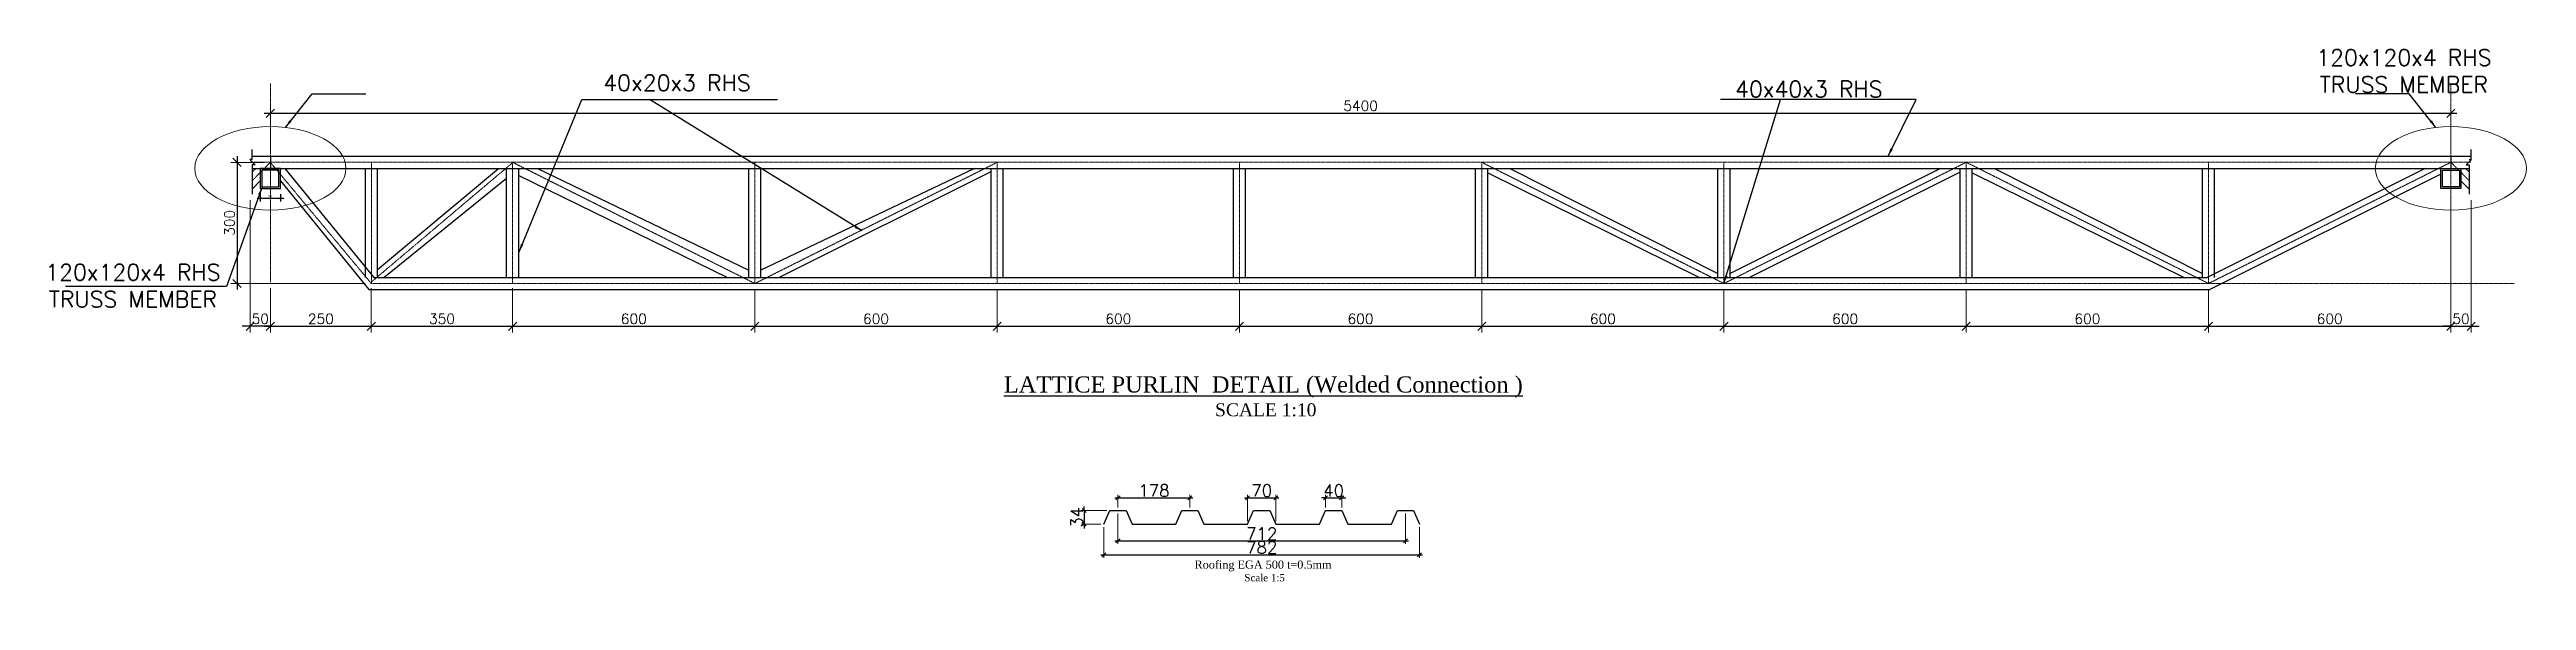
# Model space of a CAD drawing. Extents: x 60675 to 406257, y -6788 to 756297.
# Drawn here: x 388804 to 394938, y 745992 to 747356 of the extents above; entities that cross this region are included whole.
import ezdxf

# ---------------------------------------------------------------- set-up
doc = ezdxf.new("R2010")
doc.units = 0
doc.linetypes.add('CENTER2', pattern=[1.125, 0.75, -0.125, 0.125, -0.125])
doc.linetypes.add('CENTERX2', pattern=[101.6, 63.5, -12.7, 12.7, -12.7])
doc.layers.get('0').update_dxf_attribs({"linetype": 'CONTINUOUS'})
doc.layers.get('Defpoints').update_dxf_attribs({"linetype": 'CONTINUOUS'})
for name, color, linetype, lineweight in [('AR-BACKGROUND', 13, 'CONTINUOUS', 25), ('Axis', 144, 'CENTERX2', 9), ('DIM', 247, 'CONTINUOUS', 20), ('HACH', 252, 'CONTINUOUS', 5), ('TEXT', 7, 'CONTINUOUS', 25)]:
    doc.layers.add(name, color=color, linetype=linetype, lineweight=lineweight)
doc.layers.add('BAR-LINE', color=6, linetype='CONTINUOUS')
doc.layers.add('TRUSS-LAYOUT', color=30, linetype='CONTINUOUS')
doc.styles.add('BOLDTEXT4', font='italic.shx')
doc.styles.add('dim20', font='romantic.ttf', dxfattribs={"height": 6})
doc.styles.add('normal 2.5', font='romans.shx')
doc.styles.add('TEXT50-2.25', font='romans.shx')
doc.dimstyles.new('dim 20', dxfattribs={"dimtxt": 6, "dimasz": 5, "dimexe": 8, "dimexo": 4, "dimgap": 2, "dimtad": 1, "dimdec": 0, "dimzin": 0, "dimdsep": 46, "dimtxsty": 'dim20', "dimblk": 'ARCHTICK', "dimcen": 0.09, "dimdle": 8, "dimclrd": 3, "dimclre": 3, "dimclrt": 1, "dimadec": 0, "dimazin": 0, "dimtfac": 1, "dimtdec": 0, "dimtofl": 0, "dimtmove": 2, "dimatfit": 3, "dimldrblk": 'ARCHTICK', "dimfxl": 5, "dimtolj": 1, "dimtzin": 0, "dimlwd": -1, "dimlwe": -1, "dimarcsym": 1})
doc.dimstyles.new('DIM-10', dxfattribs={"dimtxt": 25, "dimasz": 20, "dimexe": 15, "dimexo": 15, "dimgap": 6, "dimtad": 1, "dimdec": 0, "dimzin": 0, "dimdsep": 46, "dimtxsty": 'TEXT50-2.25', "dimblk1": 'OBLIQUE', "dimblk2": 'OBLIQUE', "dimsah": 1, "dimcen": 5, "dimdle": 15, "dimclrd": 9, "dimclre": 9, "dimclrt": 3, "dimadec": 0, "dimazin": 0, "dimtfac": 1, "dimtdec": 0, "dimtix": 1, "dimtmove": 0, "dimatfit": 0, "dimfxl": 1, "dimtolj": 1, "dimtzin": 0, "dimlwe": -1, "dimarcsym": 0})
doc.dimstyles.new('DIM-5', dxfattribs={"dimtxt": 200, "dimasz": 10, "dimexe": 7.5, "dimexo": 7.5, "dimgap": 3, "dimtad": 1, "dimdec": 0, "dimzin": 0, "dimdsep": 46, "dimtxsty": 'TEXT50-2.25', "dimblk1": 'OBLIQUE', "dimblk2": 'OBLIQUE', "dimsah": 1, "dimcen": 2.5, "dimdle": 7.5, "dimclrd": 9, "dimclre": 9, "dimclrt": 3, "dimadec": 0, "dimazin": 0, "dimtfac": 1, "dimtdec": 0, "dimtix": 1, "dimtmove": 0, "dimatfit": 0, "dimfxl": 1, "dimtolj": 1, "dimtzin": 0, "dimlwe": -1, "dimarcsym": 0})

msp = doc.modelspace()

# ---------------------------------------------------------------- texts
at = {"layer": 'TEXT', "char_height": 40, "attachment_point": 5, "style": 'normal 2.5'}
for s, insert in [('120x120x4 RHS \\PTRUSS MEMBER', (394634.63793, 747302.79978)), ('40x20x3 RHS\\P    ', (390357.93125, 747240.38396)), ('40x40x3 RHS \\P  ', (393160.8827, 747225.05865)), ('120x120x4 RHS \\PTRUSS MEMBER', (389010.46819, 746771.33949))]:
    msp.add_mtext(s, dxfattribs=dict(at, insert=insert))
at = {"layer": 'TEXT', "attachment_point": 2}
for s, insert, char_height, width, style in [('{\\fTimes New Roman|b0|i0|c0|p18;\\LLATTICE PURLIN  DETAIL (Welded Connection )\\Fitalic|c0; } \\P{\\fTimes New Roman|b0|i0|c0|p18;\\H0.8x; SCALE 1:10}', (391809.91592, 746546.99297), 40, 5377.8813988, 'BOLDTEXT4'), ('{\\fTimes New Roman|b0|i0|c0|p18;\\H0.6667x;Roofing EGA 500 t=0.5mm \\P\\H1.05x; \\H0.8571x;Scale 1:5}', (391809.2026, 746091.00707), 30, 929.38338, 'normal 2.5')]:
    msp.add_mtext(s, dxfattribs=dict(at, insert=insert, char_height=char_height, width=width, style=style))

# ---------------------------------------------------------------- blocks, each defined once
blk = doc.blocks.new('_Oblique')
at = {"color": 0, "linetype": 'ByBlock', "lineweight": -2}
blk.add_line((-0.5, -0.5), (0.5, 0.5), dxfattribs=at)
blk = doc.blocks.new('*D117')
at = {"layer": 'Defpoints', "color": 0, "lineweight": 25}
for p in [(389350.8, 746780.6), (389600.8, 746780.6), (389600.8, 746671)]:
    blk.add_point(p, dxfattribs=at)
at = {"layer": 'DIM', "color": 9}
for p, q in [((389350.8, 746765.6), (389350.8, 746656)), ((389600.8, 746765.6), (389600.8, 746656))]:
    blk.add_line(p, q, dxfattribs=at)
at = {"layer": 'DIM', "color": 9, "lineweight": -2}
blk.add_line((389335.8, 746671), (389615.8, 746671), dxfattribs=at)
at = {"layer": 'DIM', "color": 9, "lineweight": -2, "xscale": 20, "yscale": 20, "zscale": 20, "rotation": 180}
blk.add_blockref('_Oblique', (389350.8, 746671), dxfattribs=at)
at = {"layer": 'DIM', "color": 9, "lineweight": -2, "xscale": 20, "yscale": 20, "zscale": 20}
blk.add_blockref('_Oblique', (389600.8, 746671), dxfattribs=at)
at = {"layer": 'DIM', "color": 3, "insert": (389475.8, 746689.5), "char_height": 25, "attachment_point": 5, "style": 'TEXT50-2.25'}
blk.add_mtext('\\A1;250', dxfattribs=at)
blk = doc.blocks.new('*D118')
at = {"layer": 'Defpoints', "color": 0, "lineweight": 25}
for p in [(389300.9, 746998.4), (389350.8, 746780.6), (389300.9, 746671)]:
    blk.add_point(p, dxfattribs=at)
at = {"layer": 'DIM', "color": 9}
for p, q in [((389300.9, 746983.4), (389300.9, 746656)), ((389350.8, 746765.6), (389350.8, 746656))]:
    blk.add_line(p, q, dxfattribs=at)
at = {"layer": 'DIM', "color": 9, "lineweight": -2}
for p, q in [((389300.9, 746671), (389280.9, 746671)), ((389350.8, 746671), (389300.9, 746671)), ((389350.8, 746671), (389370.8, 746671))]:
    blk.add_line(p, q, dxfattribs=at)
at = {"layer": 'DIM', "color": 9, "lineweight": -2, "xscale": 20, "yscale": 20, "zscale": 20}
blk.add_blockref('_Oblique', (389300.9, 746671), dxfattribs=at)
at = {"layer": 'DIM', "color": 9, "lineweight": -2, "xscale": 20, "yscale": 20, "zscale": 20, "rotation": 180}
blk.add_blockref('_Oblique', (389350.8, 746671), dxfattribs=at)
at = {"layer": 'DIM', "color": 3, "insert": (389325.8, 746689.5), "char_height": 25, "attachment_point": 5, "style": 'TEXT50-2.25'}
blk.add_mtext('\\A1;50', dxfattribs=at)
blk = doc.blocks.new('*D119')
at = {"layer": 'Defpoints', "color": 0, "lineweight": 25}
for p in [(389950.8, 746780.6), (390550.8, 746776.9), (390550.8, 746671)]:
    blk.add_point(p, dxfattribs=at)
at = {"layer": 'DIM', "color": 9}
for p, q in [((389950.8, 746765.6), (389950.8, 746656)), ((390550.8, 746761.9), (390550.8, 746656))]:
    blk.add_line(p, q, dxfattribs=at)
at = {"layer": 'DIM', "color": 9, "lineweight": -2}
blk.add_line((389935.8, 746671), (390565.8, 746671), dxfattribs=at)
at = {"layer": 'DIM', "color": 9, "lineweight": -2, "xscale": 20, "yscale": 20, "zscale": 20, "rotation": 180}
blk.add_blockref('_Oblique', (389950.8, 746671), dxfattribs=at)
at = {"layer": 'DIM', "color": 9, "lineweight": -2, "xscale": 20, "yscale": 20, "zscale": 20}
blk.add_blockref('_Oblique', (390550.8, 746671), dxfattribs=at)
at = {"layer": 'DIM', "color": 3, "insert": (390250.8, 746689.5), "char_height": 25, "attachment_point": 5, "style": 'TEXT50-2.25'}
blk.add_mtext('\\A1;600', dxfattribs=at)
blk = doc.blocks.new('*D120')
at = {"layer": 'Defpoints', "color": 0, "lineweight": 25}
for p in [(390550.8, 746776.9), (391150.8, 746776.9), (391150.8, 746671)]:
    blk.add_point(p, dxfattribs=at)
at = {"layer": 'DIM', "color": 9}
for p, q in [((390550.8, 746761.9), (390550.8, 746656)), ((391150.8, 746761.9), (391150.8, 746656))]:
    blk.add_line(p, q, dxfattribs=at)
at = {"layer": 'DIM', "color": 9, "lineweight": -2}
blk.add_line((390535.8, 746671), (391165.8, 746671), dxfattribs=at)
at = {"layer": 'DIM', "color": 9, "lineweight": -2, "xscale": 20, "yscale": 20, "zscale": 20, "rotation": 180}
blk.add_blockref('_Oblique', (390550.8, 746671), dxfattribs=at)
at = {"layer": 'DIM', "color": 9, "lineweight": -2, "xscale": 20, "yscale": 20, "zscale": 20}
blk.add_blockref('_Oblique', (391150.8, 746671), dxfattribs=at)
at = {"layer": 'DIM', "color": 3, "insert": (390850.8, 746689.5), "char_height": 25, "attachment_point": 5, "style": 'TEXT50-2.25'}
blk.add_mtext('\\A1;600', dxfattribs=at)
blk = doc.blocks.new('*D121')
at = {"layer": 'Defpoints', "color": 0, "lineweight": 25}
for p in [(391150.8, 746776.9), (391750.8, 746776.9), (391750.8, 746671)]:
    blk.add_point(p, dxfattribs=at)
at = {"layer": 'DIM', "color": 9}
for p, q in [((391150.8, 746761.9), (391150.8, 746656)), ((391750.8, 746761.9), (391750.8, 746656))]:
    blk.add_line(p, q, dxfattribs=at)
at = {"layer": 'DIM', "color": 9, "lineweight": -2}
blk.add_line((391135.8, 746671), (391765.8, 746671), dxfattribs=at)
at = {"layer": 'DIM', "color": 9, "lineweight": -2, "xscale": 20, "yscale": 20, "zscale": 20, "rotation": 180}
blk.add_blockref('_Oblique', (391150.8, 746671), dxfattribs=at)
at = {"layer": 'DIM', "color": 9, "lineweight": -2, "xscale": 20, "yscale": 20, "zscale": 20}
blk.add_blockref('_Oblique', (391750.8, 746671), dxfattribs=at)
at = {"layer": 'DIM', "color": 3, "insert": (391450.8, 746689.5), "char_height": 25, "attachment_point": 5, "style": 'TEXT50-2.25'}
blk.add_mtext('\\A1;600', dxfattribs=at)
blk = doc.blocks.new('*D122')
at = {"layer": 'Defpoints', "color": 0, "lineweight": 25}
for p in [(391750.8, 746776.9), (392350.8, 746776.9), (392350.8, 746671)]:
    blk.add_point(p, dxfattribs=at)
at = {"layer": 'DIM', "color": 9}
for p, q in [((391750.8, 746761.9), (391750.8, 746656)), ((392350.8, 746761.9), (392350.8, 746656))]:
    blk.add_line(p, q, dxfattribs=at)
at = {"layer": 'DIM', "color": 9, "lineweight": -2}
blk.add_line((391735.8, 746671), (392365.8, 746671), dxfattribs=at)
at = {"layer": 'DIM', "color": 9, "lineweight": -2, "xscale": 20, "yscale": 20, "zscale": 20, "rotation": 180}
blk.add_blockref('_Oblique', (391750.8, 746671), dxfattribs=at)
at = {"layer": 'DIM', "color": 9, "lineweight": -2, "xscale": 20, "yscale": 20, "zscale": 20}
blk.add_blockref('_Oblique', (392350.8, 746671), dxfattribs=at)
at = {"layer": 'DIM', "color": 3, "insert": (392050.8, 746689.5), "char_height": 25, "attachment_point": 5, "style": 'TEXT50-2.25'}
blk.add_mtext('\\A1;600', dxfattribs=at)
blk = doc.blocks.new('*D123')
at = {"layer": 'Defpoints', "color": 0, "lineweight": 25}
for p in [(394751, 747011.9), (394801, 746998.4), (394801, 746671)]:
    blk.add_point(p, dxfattribs=at)
at = {"layer": 'DIM', "color": 9}
for p, q in [((394751, 746996.9), (394751, 746656)), ((394801, 746983.4), (394801, 746656))]:
    blk.add_line(p, q, dxfattribs=at)
at = {"layer": 'DIM', "color": 9, "lineweight": -2}
for p, q in [((394751, 746671), (394731, 746671)), ((394751, 746671), (394801, 746671)), ((394801, 746671), (394821, 746671))]:
    blk.add_line(p, q, dxfattribs=at)
at = {"layer": 'DIM', "color": 9, "lineweight": -2, "xscale": 20, "yscale": 20, "zscale": 20}
blk.add_blockref('_Oblique', (394751, 746671), dxfattribs=at)
at = {"layer": 'DIM', "color": 9, "lineweight": -2, "xscale": 20, "yscale": 20, "zscale": 20, "rotation": 180}
blk.add_blockref('_Oblique', (394801, 746671), dxfattribs=at)
at = {"layer": 'DIM', "color": 3, "insert": (394776, 746689.5), "char_height": 25, "attachment_point": 5, "style": 'TEXT50-2.25'}
blk.add_mtext('\\A1;50', dxfattribs=at)
blk = doc.blocks.new('*D124')
at = {"layer": 'Defpoints', "color": 0, "lineweight": 25}
for p in [(389350.8, 747076.9), (389268.2, 746776.9), (389600.8, 746776.9)]:
    blk.add_point(p, dxfattribs=at)
at = {"layer": 'DIM', "color": 9}
for p, q in [((389335.8, 747076.9), (389253.2, 747076.9)), ((389585.8, 746776.9), (389253.2, 746776.9))]:
    blk.add_line(p, q, dxfattribs=at)
at = {"layer": 'DIM', "color": 9, "lineweight": -2}
blk.add_line((389268.2, 747091.9), (389268.2, 746761.9), dxfattribs=at)
at = {"layer": 'DIM', "color": 9, "lineweight": -2, "xscale": 20, "yscale": 20, "zscale": 20}
for p, rotation in [((389268.2, 747076.9), 90), ((389268.2, 746776.9), 270)]:
    blk.add_blockref('_Oblique', p, dxfattribs=dict(at, rotation=rotation))
at = {"layer": 'DIM', "color": 3, "insert": (389249.7, 746926.9), "char_height": 25, "attachment_point": 5, "rotation": 90, "style": 'TEXT50-2.25'}
blk.add_mtext('\\A1;300', dxfattribs=at)
blk = doc.blocks.new('*D125')
at = {"layer": 'Defpoints', "color": 0, "lineweight": 25}
for p in [(392350.8, 746776.9), (392950.8, 746777.1), (392950.8, 746671)]:
    blk.add_point(p, dxfattribs=at)
at = {"layer": 'DIM', "color": 9}
for p, q in [((392350.8, 746761.9), (392350.8, 746656)), ((392950.8, 746762.1), (392950.8, 746656))]:
    blk.add_line(p, q, dxfattribs=at)
at = {"layer": 'DIM', "color": 9, "lineweight": -2}
blk.add_line((392335.8, 746671), (392965.8, 746671), dxfattribs=at)
at = {"layer": 'DIM', "color": 9, "lineweight": -2, "xscale": 20, "yscale": 20, "zscale": 20, "rotation": 180}
blk.add_blockref('_Oblique', (392350.8, 746671), dxfattribs=at)
at = {"layer": 'DIM', "color": 9, "lineweight": -2, "xscale": 20, "yscale": 20, "zscale": 20}
blk.add_blockref('_Oblique', (392950.8, 746671), dxfattribs=at)
at = {"layer": 'DIM', "color": 3, "insert": (392650.8, 746689.5), "char_height": 25, "attachment_point": 5, "style": 'TEXT50-2.25'}
blk.add_mtext('\\A1;600', dxfattribs=at)
blk = doc.blocks.new('*D126')
at = {"layer": 'Defpoints', "color": 0, "lineweight": 25}
for p in [(392950.8, 746777.1), (393550.8, 746776.9), (393550.8, 746671)]:
    blk.add_point(p, dxfattribs=at)
at = {"layer": 'DIM', "color": 9}
for p, q in [((392950.8, 746762.1), (392950.8, 746656)), ((393550.8, 746761.9), (393550.8, 746656))]:
    blk.add_line(p, q, dxfattribs=at)
at = {"layer": 'DIM', "color": 9, "lineweight": -2}
blk.add_line((392935.8, 746671), (393565.8, 746671), dxfattribs=at)
at = {"layer": 'DIM', "color": 9, "lineweight": -2, "xscale": 20, "yscale": 20, "zscale": 20, "rotation": 180}
blk.add_blockref('_Oblique', (392950.8, 746671), dxfattribs=at)
at = {"layer": 'DIM', "color": 9, "lineweight": -2, "xscale": 20, "yscale": 20, "zscale": 20}
blk.add_blockref('_Oblique', (393550.8, 746671), dxfattribs=at)
at = {"layer": 'DIM', "color": 3, "insert": (393250.8, 746689.5), "char_height": 25, "attachment_point": 5, "style": 'TEXT50-2.25'}
blk.add_mtext('\\A1;600', dxfattribs=at)
blk = doc.blocks.new('*D127')
at = {"layer": 'Defpoints', "color": 0, "lineweight": 25}
for p in [(393550.8, 746776.9), (394150.8, 746776.9), (394150.8, 746671)]:
    blk.add_point(p, dxfattribs=at)
at = {"layer": 'DIM', "color": 9}
for p, q in [((393550.8, 746761.9), (393550.8, 746656)), ((394150.8, 746761.9), (394150.8, 746656))]:
    blk.add_line(p, q, dxfattribs=at)
at = {"layer": 'DIM', "color": 9, "lineweight": -2}
blk.add_line((393535.8, 746671), (394165.8, 746671), dxfattribs=at)
at = {"layer": 'DIM', "color": 9, "lineweight": -2, "xscale": 20, "yscale": 20, "zscale": 20, "rotation": 180}
blk.add_blockref('_Oblique', (393550.8, 746671), dxfattribs=at)
at = {"layer": 'DIM', "color": 9, "lineweight": -2, "xscale": 20, "yscale": 20, "zscale": 20}
blk.add_blockref('_Oblique', (394150.8, 746671), dxfattribs=at)
at = {"layer": 'DIM', "color": 3, "insert": (393850.8, 746689.5), "char_height": 25, "attachment_point": 5, "style": 'TEXT50-2.25'}
blk.add_mtext('\\A1;600', dxfattribs=at)
blk = doc.blocks.new('*D128')
at = {"layer": 'Defpoints', "color": 0, "lineweight": 25}
for p in [(394150.8, 746776.9), (394751, 746780.6), (394751, 746671)]:
    blk.add_point(p, dxfattribs=at)
at = {"layer": 'DIM', "color": 9}
for p, q in [((394150.8, 746761.9), (394150.8, 746656)), ((394751, 746765.6), (394751, 746656))]:
    blk.add_line(p, q, dxfattribs=at)
at = {"layer": 'DIM', "color": 9, "lineweight": -2}
blk.add_line((394135.8, 746671), (394766, 746671), dxfattribs=at)
at = {"layer": 'DIM', "color": 9, "lineweight": -2, "xscale": 20, "yscale": 20, "zscale": 20, "rotation": 180}
blk.add_blockref('_Oblique', (394150.8, 746671), dxfattribs=at)
at = {"layer": 'DIM', "color": 9, "lineweight": -2, "xscale": 20, "yscale": 20, "zscale": 20}
blk.add_blockref('_Oblique', (394751, 746671), dxfattribs=at)
at = {"layer": 'DIM', "color": 3, "insert": (394450.9, 746689.5), "char_height": 25, "attachment_point": 5, "style": 'TEXT50-2.25'}
blk.add_mtext('\\A1;600', dxfattribs=at)
blk = doc.blocks.new('SDCV')
at = {"ltscale": 0.03}
for p, q in [((7764833.8, 1778200.6), (7764833.8, 1778225.6)), ((7764833.8, 1778200.6), (7764828, 1778200.6)), ((7764828, 1778200.6), (7764841, 1778187.4)), ((7764833.8, 1778187.4), (7764833.8, 1778115.5)), ((7764841, 1778187.4), (7764833.8, 1778187.4))]:
    blk.add_line(p, q, dxfattribs=at)
blk = doc.blocks.new('*D129')
at = {"layer": 'Defpoints', "color": 0, "lineweight": 25, "ltscale": 3}
for p in [(389600.8, 746780.6), (389950.8, 746761.9), (389950.8, 746671)]:
    blk.add_point(p, dxfattribs=at)
at = {"layer": 'DIM', "color": 9, "ltscale": 3}
for p, q in [((389600.8, 746765.6), (389600.8, 746656)), ((389950.8, 746746.9), (389950.8, 746656))]:
    blk.add_line(p, q, dxfattribs=at)
at = {"layer": 'DIM', "color": 9, "lineweight": -2, "ltscale": 3}
blk.add_line((389585.8, 746671), (389965.8, 746671), dxfattribs=at)
at = {"layer": 'DIM', "color": 9, "lineweight": -2, "ltscale": 3, "xscale": 20, "yscale": 20, "zscale": 20, "rotation": 180}
blk.add_blockref('_Oblique', (389600.8, 746671), dxfattribs=at)
at = {"layer": 'DIM', "color": 9, "lineweight": -2, "ltscale": 3, "xscale": 20, "yscale": 20, "zscale": 20}
blk.add_blockref('_Oblique', (389950.8, 746671), dxfattribs=at)
at = {"layer": 'DIM', "color": 3, "ltscale": 3, "insert": (389775.8, 746689.5), "char_height": 25, "attachment_point": 5, "style": 'TEXT50-2.25'}
blk.add_mtext('\\A1;350', dxfattribs=at)
blk = doc.blocks.new('_ARCHTICK')
at = {"color": 0, "linetype": 'ByBlock', "const_width": 0.15}
blk.add_lwpolyline([(-0.5, -0.5), (0.5, 0.5)], dxfattribs=at)
blk = doc.blocks.new('*D130')
at = {"layer": 'Defpoints', "color": 0, "lineweight": 25, "ltscale": 3}
for p in [(389325.8, 747011.9), (389375.8, 747011.9), (389375.8, 746987.9)]:
    blk.add_point(p, dxfattribs=at)
at = {"layer": 'TEXT', "color": 3, "ltscale": 3}
for p, q in [((389317.8, 746987.9), (389383.8, 746987.9)), ((389325.8, 746997.9), (389325.8, 746979.9)), ((389375.8, 746997.9), (389375.8, 746979.9))]:
    blk.add_line(p, q, dxfattribs=at)
at = {"layer": 'TEXT', "color": 3, "ltscale": 3, "xscale": 5, "yscale": 5, "zscale": 5, "rotation": 180}
blk.add_blockref('_ARCHTICK', (389325.8, 746987.9), dxfattribs=at)
at = {"layer": 'TEXT', "color": 3, "ltscale": 3, "xscale": 5, "yscale": 5, "zscale": 5}
blk.add_blockref('_ARCHTICK', (389375.8, 746987.9), dxfattribs=at)
at = {"layer": 'TEXT', "color": 1, "ltscale": 3, "insert": (389350.8, 746993), "char_height": 6, "attachment_point": 5, "style": 'dim20'}
blk.add_mtext('\\A1;50', dxfattribs=at)
blk = doc.blocks.new('*D131')
at = {"layer": 'Defpoints', "color": 0, "lineweight": 25}
for p in [(394751, 747198.3), (389350.8, 747091.9), (394751, 747091.9)]:
    blk.add_point(p, dxfattribs=at)
at = {"layer": 'DIM', "color": 9, "lineweight": -2}
blk.add_line((389335.8, 747198.3), (394766, 747198.3), dxfattribs=at)
at = {"layer": 'DIM', "color": 9}
for p, q in [((389350.8, 747106.9), (389350.8, 747213.3)), ((394751, 747106.9), (394751, 747213.3))]:
    blk.add_line(p, q, dxfattribs=at)
at = {"layer": 'DIM', "color": 9, "lineweight": -2, "xscale": 20, "yscale": 20, "zscale": 20, "rotation": 180}
blk.add_blockref('_Oblique', (389350.8, 747198.3), dxfattribs=at)
at = {"layer": 'DIM', "color": 9, "lineweight": -2, "xscale": 20, "yscale": 20, "zscale": 20}
blk.add_blockref('_Oblique', (394751, 747198.3), dxfattribs=at)
at = {"layer": 'DIM', "color": 3, "insert": (392050.9, 747216.8), "char_height": 25, "attachment_point": 5, "style": 'TEXT50-2.25'}
blk.add_mtext('\\A1;5400', dxfattribs=at)
blk = doc.blocks.new('*D170')
at = {"layer": 'Defpoints', "color": 0, "lineweight": 25}
for p in [(391450, 746214.8), (392162, 746214.8), (392162, 746139.7)]:
    blk.add_point(p, dxfattribs=at)
at = {"layer": 'DIM', "color": 9}
for p, q in [((391450, 746207.3), (391450, 746132.2)), ((392162, 746207.3), (392162, 746132.2))]:
    blk.add_line(p, q, dxfattribs=at)
at = {"layer": 'DIM', "color": 9, "lineweight": -2}
blk.add_line((391442.5, 746139.7), (392169.5, 746139.7), dxfattribs=at)
at = {"layer": 'DIM', "color": 9, "lineweight": -2, "xscale": 10, "yscale": 10, "zscale": 10, "rotation": 180}
blk.add_blockref('_Oblique', (391450, 746139.7), dxfattribs=at)
at = {"layer": 'DIM', "color": 9, "lineweight": -2, "xscale": 10, "yscale": 10, "zscale": 10}
blk.add_blockref('_Oblique', (392162, 746139.7), dxfattribs=at)
at = {"layer": 'DIM', "color": 3, "insert": (391806, 746157.7), "char_height": 200, "attachment_point": 5, "style": 'TEXT50-2.25'}
blk.add_mtext('\\A1;{\\H0.15x;712}', dxfattribs=at)
blk = doc.blocks.new('*D171')
at = {"layer": 'Defpoints', "color": 0, "lineweight": 25}
for p in [(391415, 746180.8), (392197, 746180.8), (392197, 746105.5)]:
    blk.add_point(p, dxfattribs=at)
at = {"layer": 'DIM', "color": 9}
for p, q in [((391415, 746173.3), (391415, 746098)), ((392197, 746173.3), (392197, 746098))]:
    blk.add_line(p, q, dxfattribs=at)
at = {"layer": 'DIM', "color": 9, "lineweight": -2}
blk.add_line((391407.5, 746105.5), (392204.5, 746105.5), dxfattribs=at)
at = {"layer": 'DIM', "color": 9, "lineweight": -2, "xscale": 10, "yscale": 10, "zscale": 10, "rotation": 180}
blk.add_blockref('_Oblique', (391415, 746105.5), dxfattribs=at)
at = {"layer": 'DIM', "color": 9, "lineweight": -2, "xscale": 10, "yscale": 10, "zscale": 10}
blk.add_blockref('_Oblique', (392197, 746105.5), dxfattribs=at)
at = {"layer": 'DIM', "color": 3, "insert": (391806, 746123.5), "char_height": 200, "attachment_point": 5, "style": 'TEXT50-2.25'}
blk.add_mtext('\\A1;{\\H0.15x;782}', dxfattribs=at)
blk = doc.blocks.new('*D172')
at = {"layer": 'Defpoints', "color": 0, "lineweight": 25}
for p in [(391841, 746246.4), (391771, 746180.8), (391841, 746180.8)]:
    blk.add_point(p, dxfattribs=at)
at = {"layer": 'DIM', "color": 9, "lineweight": -2}
blk.add_line((391763.5, 746246.4), (391848.5, 746246.4), dxfattribs=at)
at = {"layer": 'DIM', "color": 9}
for p, q in [((391771, 746188.3), (391771, 746253.9)), ((391841, 746188.3), (391841, 746253.9))]:
    blk.add_line(p, q, dxfattribs=at)
at = {"layer": 'DIM', "color": 9, "lineweight": -2, "xscale": 10, "yscale": 10, "zscale": 10, "rotation": 180}
blk.add_blockref('_Oblique', (391771, 746246.4), dxfattribs=at)
at = {"layer": 'DIM', "color": 9, "lineweight": -2, "xscale": 10, "yscale": 10, "zscale": 10}
blk.add_blockref('_Oblique', (391841, 746246.4), dxfattribs=at)
at = {"layer": 'DIM', "color": 3, "insert": (391806, 746264.4), "char_height": 200, "attachment_point": 5, "style": 'TEXT50-2.25'}
blk.add_mtext('\\A1;{\\H0.15x;70}', dxfattribs=at)
blk = doc.blocks.new('*D173')
at = {"layer": 'Defpoints', "color": 0, "lineweight": 25}
for p in [(391628, 746246.4), (391450, 746214.8), (391628, 746214.8)]:
    blk.add_point(p, dxfattribs=at)
at = {"layer": 'DIM', "color": 9, "lineweight": -2}
blk.add_line((391442.5, 746246.4), (391635.5, 746246.4), dxfattribs=at)
at = {"layer": 'DIM', "color": 9}
for p, q in [((391450, 746222.3), (391450, 746253.9)), ((391628, 746222.3), (391628, 746253.9))]:
    blk.add_line(p, q, dxfattribs=at)
at = {"layer": 'DIM', "color": 9, "lineweight": -2, "xscale": 10, "yscale": 10, "zscale": 10, "rotation": 180}
blk.add_blockref('_Oblique', (391450, 746246.4), dxfattribs=at)
at = {"layer": 'DIM', "color": 9, "lineweight": -2, "xscale": 10, "yscale": 10, "zscale": 10}
blk.add_blockref('_Oblique', (391628, 746246.4), dxfattribs=at)
at = {"layer": 'DIM', "color": 3, "insert": (391539, 746264.4), "char_height": 200, "attachment_point": 5, "style": 'TEXT50-2.25'}
blk.add_mtext('\\A1;{\\H0.15x;178}', dxfattribs=at)
blk = doc.blocks.new('*D174')
at = {"layer": 'Defpoints', "color": 0, "lineweight": 25}
for p in [(391366.3, 746180.8), (391415, 746180.8), (391430, 746214.8)]:
    blk.add_point(p, dxfattribs=at)
at = {"layer": 'DIM', "color": 9}
for p, q in [((391422.5, 746214.8), (391358.8, 746214.8)), ((391407.5, 746180.8), (391358.8, 746180.8))]:
    blk.add_line(p, q, dxfattribs=at)
at = {"layer": 'DIM', "color": 9, "lineweight": -2}
for p, q in [((391366.3, 746214.8), (391366.3, 746224.8)), ((391366.3, 746214.8), (391366.3, 746180.8)), ((391366.3, 746180.8), (391366.3, 746170.8))]:
    blk.add_line(p, q, dxfattribs=at)
at = {"layer": 'DIM', "color": 9, "lineweight": -2, "xscale": 10, "yscale": 10, "zscale": 10}
for p, rotation in [((391366.3, 746214.8), 270), ((391366.3, 746180.8), 90)]:
    blk.add_blockref('_Oblique', p, dxfattribs=dict(at, rotation=rotation))
at = {"layer": 'DIM', "color": 3, "insert": (391348.3, 746197.8), "char_height": 200, "attachment_point": 5, "rotation": 90, "style": 'TEXT50-2.25'}
blk.add_mtext('\\A1;{\\H0.15x;34}', dxfattribs=at)
blk = doc.blocks.new('*D175')
at = {"layer": 'Defpoints', "color": 0, "lineweight": 25}
for p in [(392004, 746246.4), (391964, 746214.8), (392004, 746214.8)]:
    blk.add_point(p, dxfattribs=at)
at = {"layer": 'DIM', "color": 9, "lineweight": -2}
for p, q in [((391964, 746246.4), (391954, 746246.4)), ((391964, 746246.4), (392004, 746246.4)), ((392004, 746246.4), (392014, 746246.4))]:
    blk.add_line(p, q, dxfattribs=at)
at = {"layer": 'DIM', "color": 9}
for p, q in [((391964, 746222.3), (391964, 746253.9)), ((392004, 746222.3), (392004, 746253.9))]:
    blk.add_line(p, q, dxfattribs=at)
at = {"layer": 'DIM', "color": 9, "lineweight": -2, "xscale": 10, "yscale": 10, "zscale": 10}
blk.add_blockref('_Oblique', (391964, 746246.4), dxfattribs=at)
at = {"layer": 'DIM', "color": 9, "lineweight": -2, "xscale": 10, "yscale": 10, "zscale": 10, "rotation": 180}
blk.add_blockref('_Oblique', (392004, 746246.4), dxfattribs=at)
at = {"layer": 'DIM', "color": 3, "insert": (391984, 746264.4), "char_height": 200, "attachment_point": 5, "style": 'TEXT50-2.25'}
blk.add_mtext('\\A1;{\\H0.15x;40}', dxfattribs=at)

# ---------------------------------------------------------------- dimensions: what is measured, and where the dimension line sits
at = {"layer": 'DIM'}
for base, p1, p2, picture, middle in [((394751.02436, 747198.34275), (389350.81115, 747091.94403), (394751.02436, 747091.94403), '*D131', (392050.91775, 747216.84275)), ((389300.85754, 746671.0019), (389350.81115, 746780.63713), (389300.85754, 746998.44313), '*D118', (389325.83434, 746689.5019)), ((394800.97797, 746671.0019), (394751.02436, 747011.94403), (394800.97797, 746998.44313), '*D123', (394776.00116, 746689.5019)), ((389600.81115, 746671.0019), (389350.81115, 746780.63713), (389600.81115, 746780.63713), '*D117', (389475.81115, 746689.5019)), ((390550.81115, 746671.0019), (389950.81115, 746780.63713), (390550.81115, 746776.94403), '*D119', (390250.81115, 746689.5019)), ((391150.81115, 746671.0019), (390550.81115, 746776.94403), (391150.81115, 746776.94403), '*D120', (390850.81115, 746689.5019)), ((391750.81115, 746671.0019), (391150.81115, 746776.94403), (391750.81115, 746776.94403), '*D121', (391450.81115, 746689.5019)), ((392350.81115, 746671.0019), (391750.81115, 746776.94403), (392350.81115, 746776.94403), '*D122', (392050.81115, 746689.5019)), ((392950.81115, 746671.0019), (392350.81115, 746776.94403), (392950.81115, 746777.05063), '*D125', (392650.81115, 746689.5019)), ((393550.81115, 746671.0019), (392950.81115, 746777.05063), (393550.81115, 746776.94403), '*D126', (393250.81115, 746689.5019)), ((394150.81115, 746671.0019), (393550.81115, 746776.94403), (394150.81115, 746776.94403), '*D127', (393850.81115, 746689.5019)), ((394751.02436, 746671.0019), (394150.81115, 746776.94403), (394751.02436, 746780.63713), '*D128', (394450.91775, 746689.5019))]:
    dim = msp.add_linear_dim(base=base, p1=p1, p2=p2, dimstyle='DIM-10', override={"dimtmove": 1}, dxfattribs=at)
    dim.commit()
    dim.dimension.update_dxf_attribs({"geometry": picture, "text_midpoint": middle})
dim = msp.add_linear_dim(base=(389268.24395, 746776.94403), p1=(389350.81115, 747076.94403), p2=(389600.81115, 746776.94403), angle=90, dimstyle='DIM-10', override={"dimtmove": 1}, dxfattribs=at)
dim.commit()
dim.dimension.update_dxf_attribs({"geometry": '*D124', "text_midpoint": (389249.74395, 746926.94403)})
at = {"layer": 'DIM', "color": 1, "ltscale": 3}
dim = msp.add_linear_dim(base=(389950.81115, 746671.0019), p1=(389600.81115, 746780.63713), p2=(389950.81115, 746761.94403), dimstyle='DIM-10', override={"dimtmove": 1}, dxfattribs=at)
dim.commit()
dim.dimension.update_dxf_attribs({"geometry": '*D129', "text_midpoint": (389775.81115, 746689.5019)})
at = {"layer": 'DIM'}
for base, p1, p2, picture, middle in [((391627.98401, 746246.44414), (391449.98402, 746214.7648), (391627.98401, 746214.7648), '*D173', (391538.98402, 746264.44414)), ((391840.98401, 746246.44414), (391770.98401, 746180.7648), (391840.98401, 746180.7648), '*D172', (391805.98401, 746264.44414)), ((392003.98401, 746246.44414), (391963.98401, 746214.7648), (392003.98401, 746214.7648), '*D175', (391983.98401, 746264.44414)), ((392196.98401, 746105.5159), (391414.98402, 746180.7648), (392196.98401, 746180.7648), '*D171', (391805.98401, 746123.5159)), ((392161.98401, 746139.70841), (391449.98402, 746214.7648), (392161.98401, 746214.7648), '*D170', (391805.98401, 746157.70841))]:
    dim = msp.add_linear_dim(base=base, p1=p1, p2=p2, text='{\\H0.15x;<>}', dimstyle='DIM-5', dxfattribs=at)
    dim.commit()
    dim.dimension.update_dxf_attribs({"geometry": picture, "text_midpoint": middle})
dim = msp.add_linear_dim(base=(391366.2805, 746180.7648), p1=(391429.98402, 746214.7648), p2=(391414.98402, 746180.7648), angle=90, text='{\\H0.15x;<>}', dimstyle='DIM-5', dxfattribs=at)
dim.commit()
dim.dimension.update_dxf_attribs({"geometry": '*D174', "text_midpoint": (391348.2805, 746197.7648)})
at = {"layer": 'TEXT', "color": 1, "ltscale": 3}
dim = msp.add_linear_dim(base=(389375.81115, 746987.9151), p1=(389325.81115, 747011.94403), p2=(389375.81115, 747011.94403), dimstyle='dim 20', override={"dimfxl": 10, "dimfxlon": 1}, dxfattribs=at)
dim.commit()
dim.dimension.update_dxf_attribs({"geometry": '*D130', "text_midpoint": (389350.81115, 746993.03049)})

# ---------------------------------------------------------------- linework, layer by layer
at = {"ltscale": 0.03}
for p, q in [((394800.97797, 747083.55663), (394800.97797, 747108.55264)), ((394801.76737, 747083.55663), (394788.70298, 747070.33142)), ((394788.70298, 747070.33142), (394795.97797, 747070.33142)), ((394795.97797, 747083.55663), (394801.76737, 747083.55663)), ((394795.97797, 747070.33142), (394795.97797, 746998.44313))]:
    msp.add_line(p, q, dxfattribs=at)
at = {"layer": 'AR-BACKGROUND'}
for p, q in [((389616.19437, 746811.30535), (389915.92762, 747061.94403)), ((389631.97887, 746791.94403), (389935.81115, 747038.01037)), ((389965.81115, 747044.07776), (390482.71958, 746791.94403)), ((390012.278, 747061.94403), (390535.81115, 746809.8103)), ((391094.95695, 747061.94403), (390565.81115, 746809.56367)), ((390610.07557, 746791.94403), (391135.81115, 747054.60641)), ((392365.81115, 747051.26579), (392890.56931, 746791.94403)), ((392420.75702, 747061.94403), (392935.81115, 746801.51192)), ((393565.81115, 747051.26579), (394090.56931, 746791.94403)), ((393620.75702, 747061.94403), (394135.81115, 746801.51192))]:
    msp.add_line(p, q, dxfattribs=at)
for points in [[(393487.05693, 747061.94403), (392965.81115, 746801.32114)], [(393535.81115, 747052.78012), (393014.13897, 746791.94403)]]:
    msp.add_lwpolyline(points, dxfattribs=at)
at = {"layer": 'Axis', "linetype": 'CENTER2'}
for p, q in [((389350.81115, 746780.63713), (389350.81115, 747271.82131)), ((394750.81115, 746780.63713), (394750.81115, 747271.82131)), ((394751.02436, 746780.63713), (394751.02436, 747271.82131)), ((394751.02436, 746780.63713), (394751.02436, 747271.82131)), ((389301.60034, 747076.94403), (391150.81115, 747076.94403)), ((389350.81115, 747076.94403), (389600.81115, 746776.94403)), ((389600.81115, 746780.63713), (389951.63563, 747076.94403)), ((389601.19437, 746776.94403), (389601.19437, 747076.94403)), ((389950.81115, 746776.94403), (389950.81115, 747076.94403)), ((389950.81115, 747076.94403), (390550.81115, 746776.94403)), ((390550.81115, 746776.94403), (390550.81115, 747076.94403)), ((390550.81115, 746776.94403), (391150.81115, 747076.94403)), ((391135.81115, 747076.94403), (394800.23517, 747076.94403)), ((391150.81115, 746776.94403), (391150.81115, 747076.94403)), ((391750.81115, 746776.94403), (391750.81115, 747076.94403)), ((392350.81115, 746776.94403), (392350.81115, 747076.94403)), ((392950.81115, 746776.94403), (392350.81115, 747076.94403)), ((392950.81115, 746776.94403), (392950.81115, 747076.94403)), ((393550.81115, 746776.94403), (393550.81115, 747076.94403)), ((394150.81115, 746776.94403), (393550.81115, 747076.94403)), ((394150.81115, 746776.94403), (394150.81115, 747076.94403)), ((389600.81115, 746776.94403), (391135.81115, 746776.94403)), ((391135.81115, 746776.94403), (394907.40545, 746776.94403))]:
    msp.add_line(p, q, dxfattribs=at)
for points in [[(389350.81115, 747076.94403), (389305.85754, 747031.99041)], [(393550.59795, 747076.94403), (392950.59795, 746776.94403)], [(394750.81115, 747076.94403), (394150.81115, 746776.94403)], [(394751.02436, 747076.94403), (394795.97797, 747031.99041)]]:
    msp.add_lwpolyline(points, dxfattribs=at)
at = {"layer": 'BAR-LINE'}
msp.add_lwpolyline([(391414.98402, 746180.7648), (391429.98402, 746214.7648), (391469.98402, 746214.7648), (391484.98402, 746180.7648), (391592.98402, 746180.7648), (391607.98402, 746214.7648), (391647.98401, 746214.7648), (391662.98401, 746180.7648), (391770.98401, 746180.7648), (391785.98401, 746214.7648), (391825.98401, 746214.7648), (391840.98401, 746180.7648), (391948.98401, 746180.7648), (391963.98401, 746214.7648), (392003.98401, 746214.7648), (392018.98401, 746180.7648), (392126.98401, 746180.7648), (392141.98401, 746214.7648), (392181.98401, 746214.7648), (392196.98401, 746180.7648)], dxfattribs=at)
at = {"layer": 'HACH', "ltscale": 3, "extrusion": (0, 0, -1)}
for centre in [(389350.81115, 747061.94403), (394751.02436, 747061.94403)]:
    msp.add_ellipse(centre, major_axis=(187.18273, 0), ratio=0.5524361896, start_param=-3.1415926536, end_param=3.1415926536, dxfattribs=at)
at = {"layer": 'TEXT', "color": 1, "ltscale": 3}
msp.add_line((389325.81115, 747011.94403), (389375.81115, 747011.94403), dxfattribs=at)
at = {"layer": 'TRUSS-LAYOUT'}
for p, q in [((389305.85754, 747091.94403), (391135.81115, 747091.94403)), ((389305.85754, 747061.94403), (391135.81115, 747061.94403)), ((389350.81115, 747091.94403), (389350.81115, 747061.94403)), ((389350.81115, 747091.94403), (389350.81115, 747061.94403)), ((389387.02436, 747061.94403), (389607.02436, 746791.94403)), ((389586.19437, 746791.94403), (389586.19437, 747061.94403)), ((389616.19437, 746791.94403), (389616.19437, 747061.94403)), ((389935.81115, 746791.94403), (389935.81115, 747061.94403)), ((389965.81115, 746791.94403), (389965.81115, 747061.94403)), ((390535.81115, 746791.94403), (390535.81115, 747061.94403)), ((390565.81115, 746791.94403), (390565.81115, 747061.94403)), ((391135.81115, 747091.94403), (394800.97797, 747091.94403)), ((391135.81115, 746791.94403), (391135.81115, 747061.94403)), ((391135.81115, 746791.94403), (391135.81115, 747061.94403)), ((391135.81115, 747061.94403), (394795.97797, 747061.94403)), ((391165.81115, 746791.94403), (391165.81115, 747061.94403)), ((391735.81115, 746791.94403), (391735.81115, 747061.94403)), ((391765.81115, 746791.94403), (391765.81115, 747061.94403)), ((392335.81115, 746791.94403), (392335.81115, 747061.94403)), ((392365.81115, 746791.94403), (392365.81115, 747061.94403)), ((392935.81115, 746791.94403), (392935.81115, 747061.94403)), ((392965.81115, 746791.94403), (392965.81115, 747061.94403)), ((393535.81115, 746791.94403), (393535.81115, 747061.94403)), ((393565.81115, 746791.94403), (393565.81115, 747061.94403)), ((394135.81115, 746791.94403), (394135.81115, 747061.94403)), ((394165.81115, 746791.94403), (394165.81115, 747061.94403)), ((394751.02436, 747091.94403), (394751.02436, 747061.94403)), ((389375.81115, 747030.73083), (389594.59795, 746761.94403)), ((389607.02436, 746791.94403), (391135.81115, 746791.94403)), ((391135.81115, 746791.94403), (394147.27013, 746791.94403)), ((389594.59795, 746761.94403), (391135.81115, 746761.94403)), ((391135.81115, 746761.94403), (394154.35217, 746761.94403))]:
    msp.add_line(p, q, dxfattribs=at)
for points in [[(389314.59795, 747061.94403), (389305.85754, 747053.20362)], [(394687.27013, 747061.94403), (394147.27013, 746791.94403)], [(394726.02436, 747047.78012), (394154.35217, 746761.94403)], [(394787.23756, 747061.94403), (394795.97797, 747053.20362)], [(389325.81115, 747030.73083), (389305.85754, 747010.77721)], [(394776.02436, 747030.73083), (394795.97797, 747010.77721)]]:
    msp.add_lwpolyline(points, dxfattribs=at)
for points in [[(389325.81115, 747011.94403), (389375.81115, 747011.94403), (389375.81115, 747061.94403), (389325.81115, 747061.94403)], [(389330.31115, 747015.94403), (389371.81115, 747015.94403), (389371.81115, 747057.94403), (389329.81115, 747057.94403), (389329.81115, 747016.44403)], [(394776.02436, 747011.94403), (394726.02436, 747011.94403), (394726.02436, 747061.94403), (394776.02436, 747061.94403)], [(394771.52436, 747015.94403), (394730.02436, 747015.94403), (394730.02436, 747057.94403), (394772.02436, 747057.94403), (394772.02436, 747016.44403)]]:
    msp.add_lwpolyline(points, close=True, dxfattribs=at)

# ---------------------------------------------------------------- block references
at = {"layer": 'TEXT', "color": 1}
msp.add_blockref('SDCV', (-7375527.90438, -1031117.04504), dxfattribs=at)

msp.set_redraw_order([(e.dxf.handle, doc.entitydb.next_handle()) for e in msp.query("TEXT MTEXT ATTDEF DIMENSION ARC_DIMENSION")])  # texts and dimensions are drawn at this point

# ---------------------------------------------------------------- leaders
at = {"layer": 'TEXT', "ltscale": 3}
for points in [[(389387.88641, 747163.30185), (389453.95811, 747246.40398), (389587.10201, 747246.40398)], [(389966.72142, 746855.31539), (390121.95243, 747232.21008), (390607.06563, 747232.21008)], [(390816.10856, 746907.14399), (390289.35446, 747232.21008), (390607.06563, 747232.21008)], [(393357.04802, 747091.94403), (393427.10929, 747232.21008), (392941.9961, 747232.21008)], [(392950.59795, 746776.94403), (393090.45469, 747232.21008), (392941.9961, 747232.21008)], [(394713.9491, 747163.30185), (394647.8774, 747246.40398), (394514.73349, 747246.40398)], [(389330.31115, 747015.94403), (389242.33863, 746769.61649), (388843.68002, 746769.61649)]]:
    msp.add_leader(points, dimstyle='DIM-10', dxfattribs=at)

doc.saveas('drawing.dxf')
